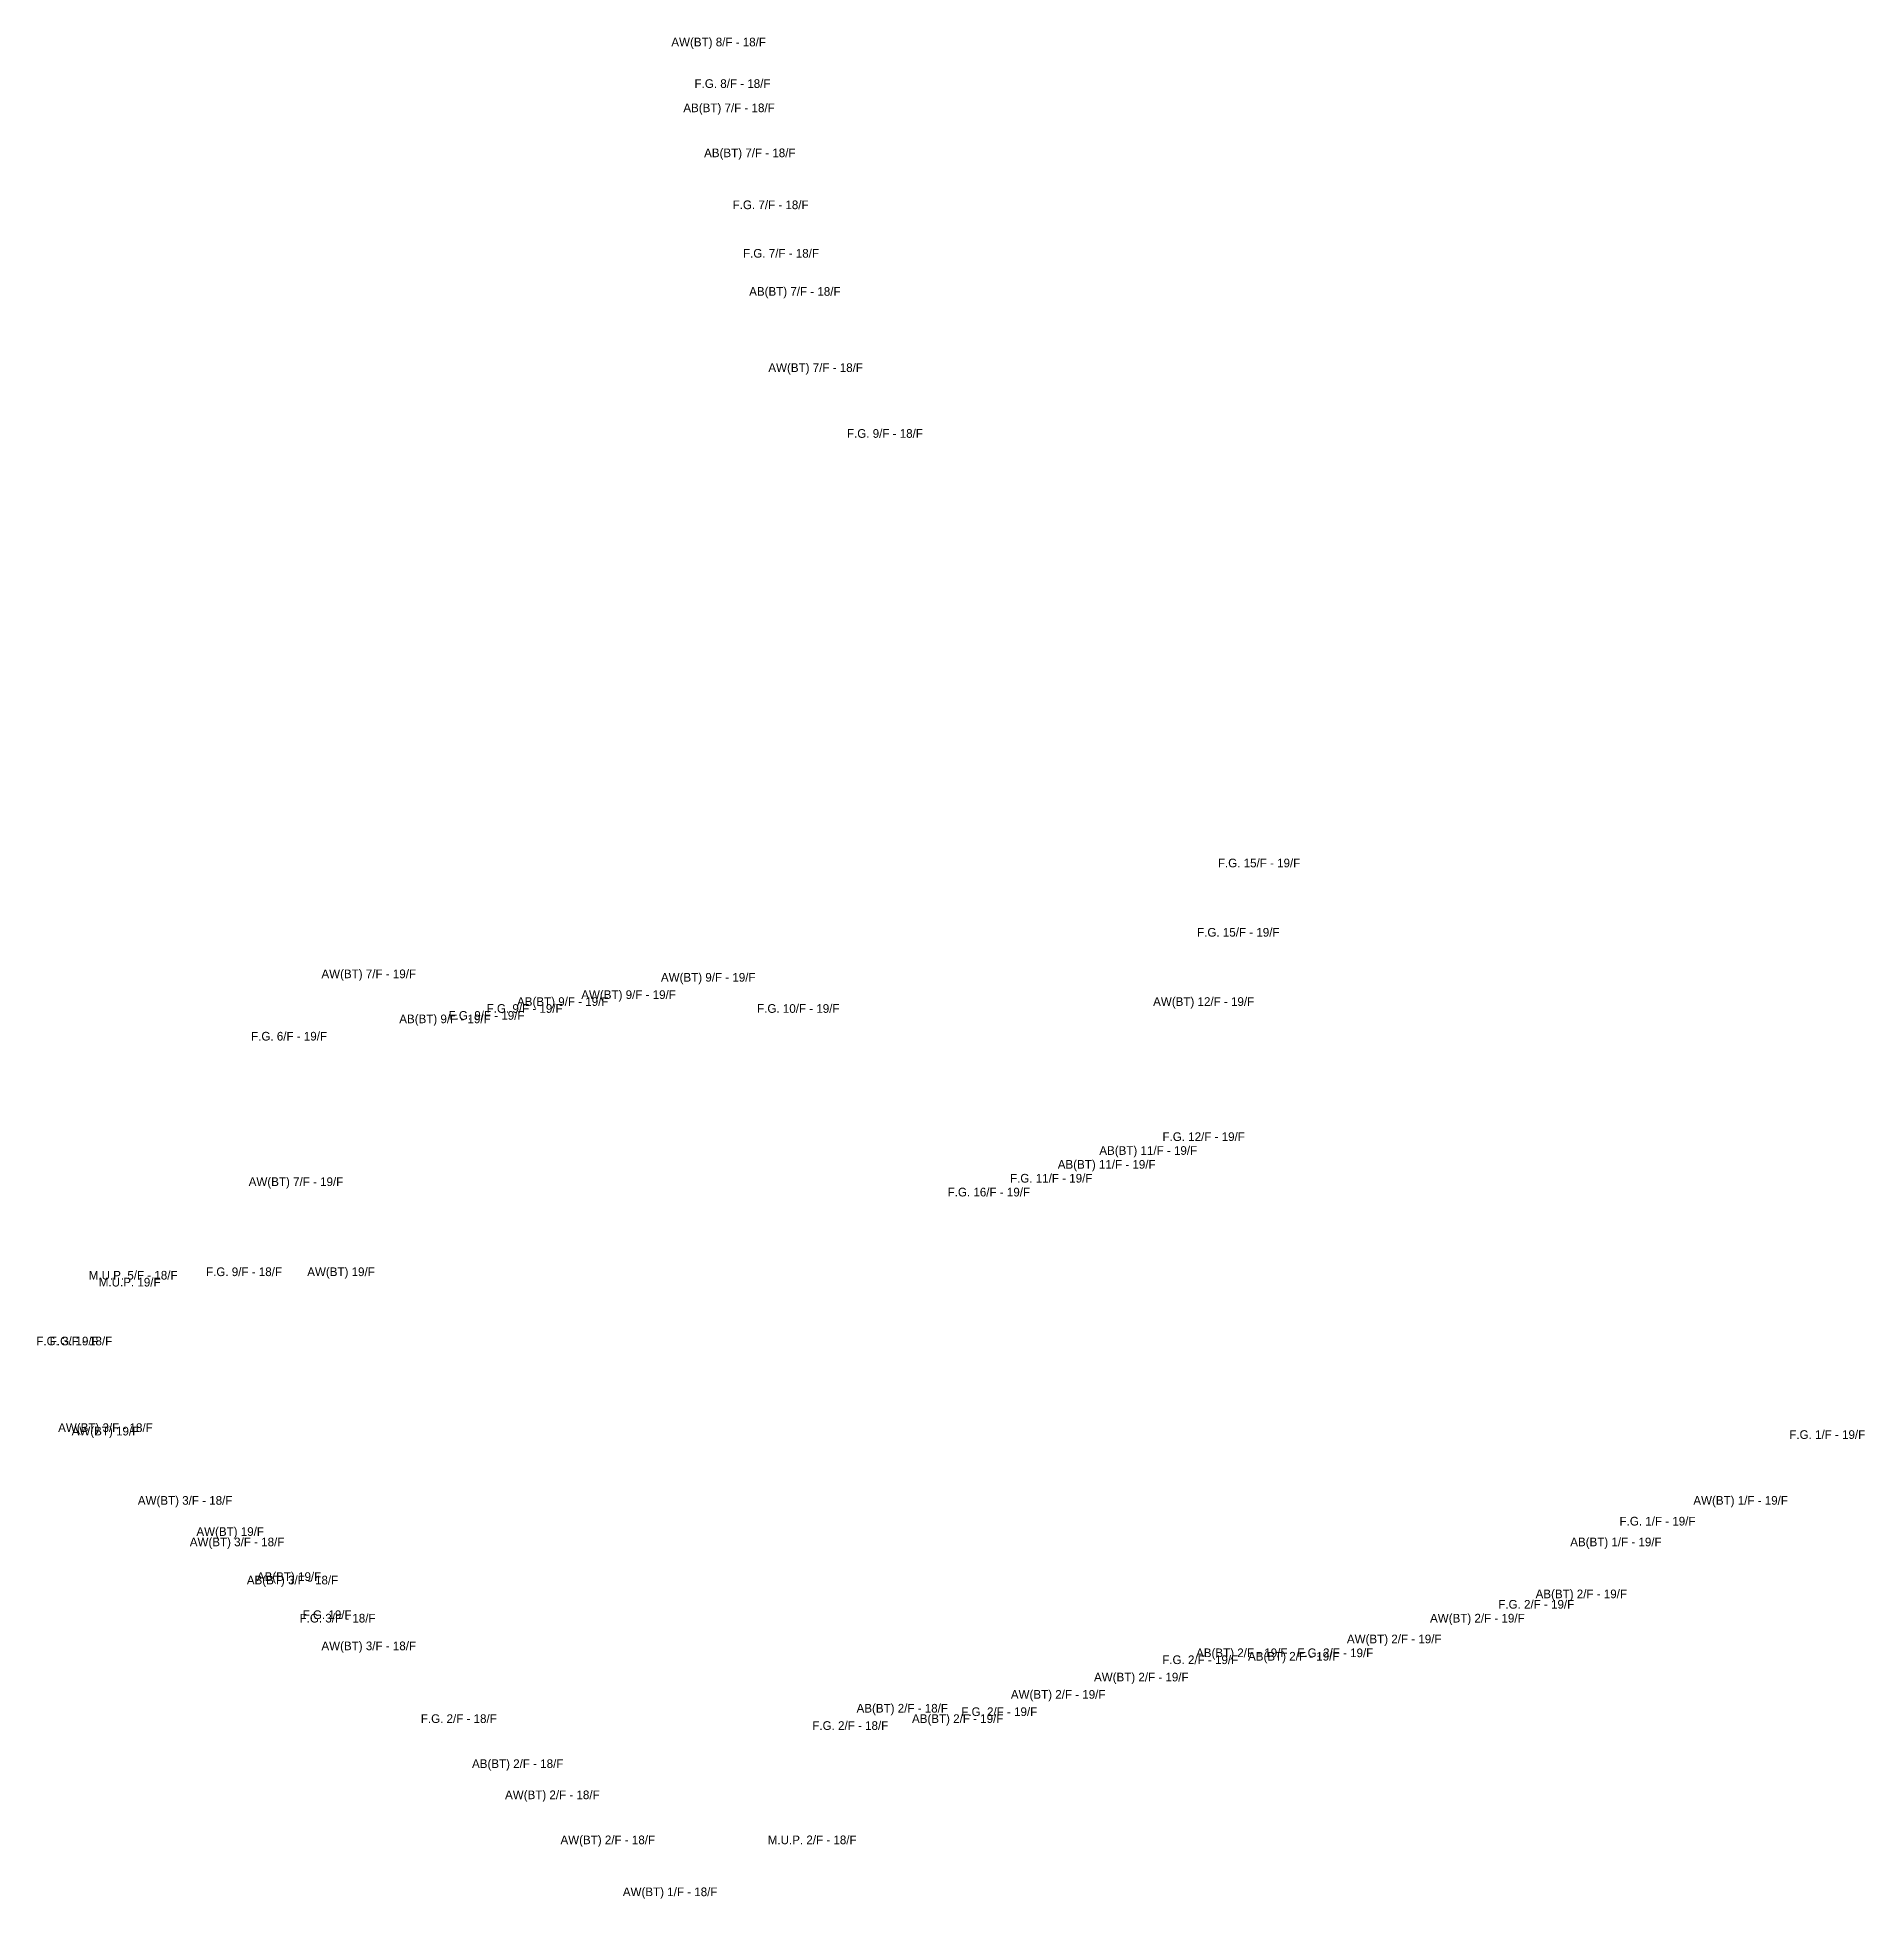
# Model space of a CAD drawing. Extents: x 817078 to 817239, y 826078 to 826189.
# Drawn here: x 817078.1 to 817130.8, y 826090.7 to 826144.4 of the extents above; entities that cross this region are included whole.
import ezdxf
from ezdxf.enums import TextEntityAlignment as Align

# ---------------------------------------------------------------- set-up
doc = ezdxf.new("R2010")
doc.units = 0
doc.layers.add('AC_Mitigation_Check', color=3, linetype='Continuous')

msp = doc.modelspace()

# ---------------------------------------------------------------- texts
at = {"layer": 'AC_Mitigation_Check'}
for s, p in [(' AW(BT) 8/F - 18/F', (817097.7, 826144.3)), (' F.G. 8/F - 18/F', (817098.1, 826143.1)), (' AB(BT) 7/F - 18/F', (817098, 826142.4)), (' AB(BT) 7/F - 18/F', (817098.6, 826141.1)), (' F.G. 7/F - 18/F', (817099.2, 826139.6)), (' F.G. 7/F - 18/F', (817099.5, 826138.2)), (' AB(BT) 7/F - 18/F', (817099.9, 826137.1)), (' AW(BT) 7/F - 18/F', (817100.5, 826134.9)), (' F.G. 9/F - 18/F', (817102.5, 826133)), (' F.G. 15/F - 19/F', (817113.3, 826120.6)), (' F.G. 15/F - 19/F', (817112.7, 826118.6)), (' AW(BT) 7/F - 19/F', (817087.6, 826117.4)), (' AW(BT) 9/F - 19/F', (817097.4, 826117.3)), (' AB(BT) 9/F - 19/F', (817093.2, 826116.6)), (' AW(BT) 9/F - 19/F', (817095.1, 826116.8)), (' AW(BT) 12/F - 19/F', (817111.7, 826116.6)), (' AB(BT) 9/F - 19/F', (817089.8, 826116.1)), (' F.G. 9/F - 19/F', (817091, 826116.2)), (' F.G. 9/F - 19/F', (817092.1, 826116.4)), (' F.G. 10/F - 19/F', (817100, 826116.4)), (' F.G. 6/F - 19/F', (817085.3, 826115.6)), (' AB(BT) 11/F - 19/F', (817110.1, 826112.3)), (' F.G. 12/F - 19/F', (817111.7, 826112.7)), (' AB(BT) 11/F - 19/F', (817108.9, 826111.9)), (' AW(BT) 7/F - 19/F', (817085.5, 826111.4)), (' F.G. 11/F - 19/F', (817107.3, 826111.5)), (' F.G. 16/F - 19/F', (817105.5, 826111.1)), (' M.U.P. 5/F - 18/F', (817080.8, 826108.7)), (' M.U.P. 19/F', (817080.7, 826108.5)), (' F.G. 9/F - 18/F', (817084, 826108.8)), (' AW(BT) 19/F', (817086.8, 826108.8)), (' F.G. 3/F - 18/F', (817079.1, 826106.8)), (' F.G. 19/F', (817079.1, 826106.8)), (' AW(BT) 3/F - 18/F', (817080, 826104.3)), (' AW(BT) 19/F', (817080, 826104.2)), (' F.G. 1/F - 19/F', (817129.7, 826104.1)), (' AW(BT) 3/F - 18/F', (817082.3, 826102.2)), (' AW(BT) 1/F - 19/F', (817127.2, 826102.2)), (' F.G. 1/F - 19/F', (817124.8, 826101.6)), (' AW(BT) 3/F - 18/F', (817083.8, 826101)), (' AW(BT) 19/F', (817083.6, 826101.3)), (' AB(BT) 1/F - 19/F', (817123.6, 826101)), (' AB(BT) 3/F - 18/F', (817085.4, 826099.9)), (' AB(BT) 19/F', (817085.3, 826100)), (' AB(BT) 2/F - 19/F', (817122.6, 826099.5)), (' F.G. 3/F - 18/F', (817086.7, 826098.8)), (' F.G. 19/F', (817086.4, 826098.9)), (' AW(BT) 2/F - 19/F', (817119.6, 826098.8)), (' F.G. 2/F - 19/F', (817121.3, 826099.2)), (' AW(BT) 3/F - 18/F', (817087.6, 826098)), (' AB(BT) 2/F - 19/F', (817112.8, 826097.8)), (' AB(BT) 2/F - 19/F', (817114.3, 826097.7)), (' F.G. 2/F - 19/F', (817115.5, 826097.8)), (' AW(BT) 2/F - 19/F', (817117.2, 826098.2)), (' F.G. 2/F - 19/F', (817111.6, 826097.6)), (' AW(BT) 2/F - 19/F', (817109.9, 826097.1)), (' AB(BT) 2/F - 18/F', (817103, 826096.2)), (' F.G. 2/F - 19/F', (817105.8, 826096.1)), (' AW(BT) 2/F - 19/F', (817107.5, 826096.6)), (' F.G. 2/F - 18/F', (817090.2, 826095.9)), (' F.G. 2/F - 18/F', (817101.5, 826095.7)), (' AB(BT) 2/F - 19/F', (817104.6, 826095.9)), (' AB(BT) 2/F - 18/F', (817091.9, 826094.6)), (' AW(BT) 2/F - 18/F', (817092.9, 826093.7)), (' AW(BT) 2/F - 18/F', (817094.5, 826092.4)), (' M.U.P. 2/F - 18/F', (817100.4, 826092.4)), (' AW(BT) 1/F - 18/F', (817096.3, 826090.9))]:
    msp.add_text(s, height=0.25, dxfattribs=at).set_placement(p, align=Align.MIDDLE_CENTER)

doc.saveas('drawing.dxf')
